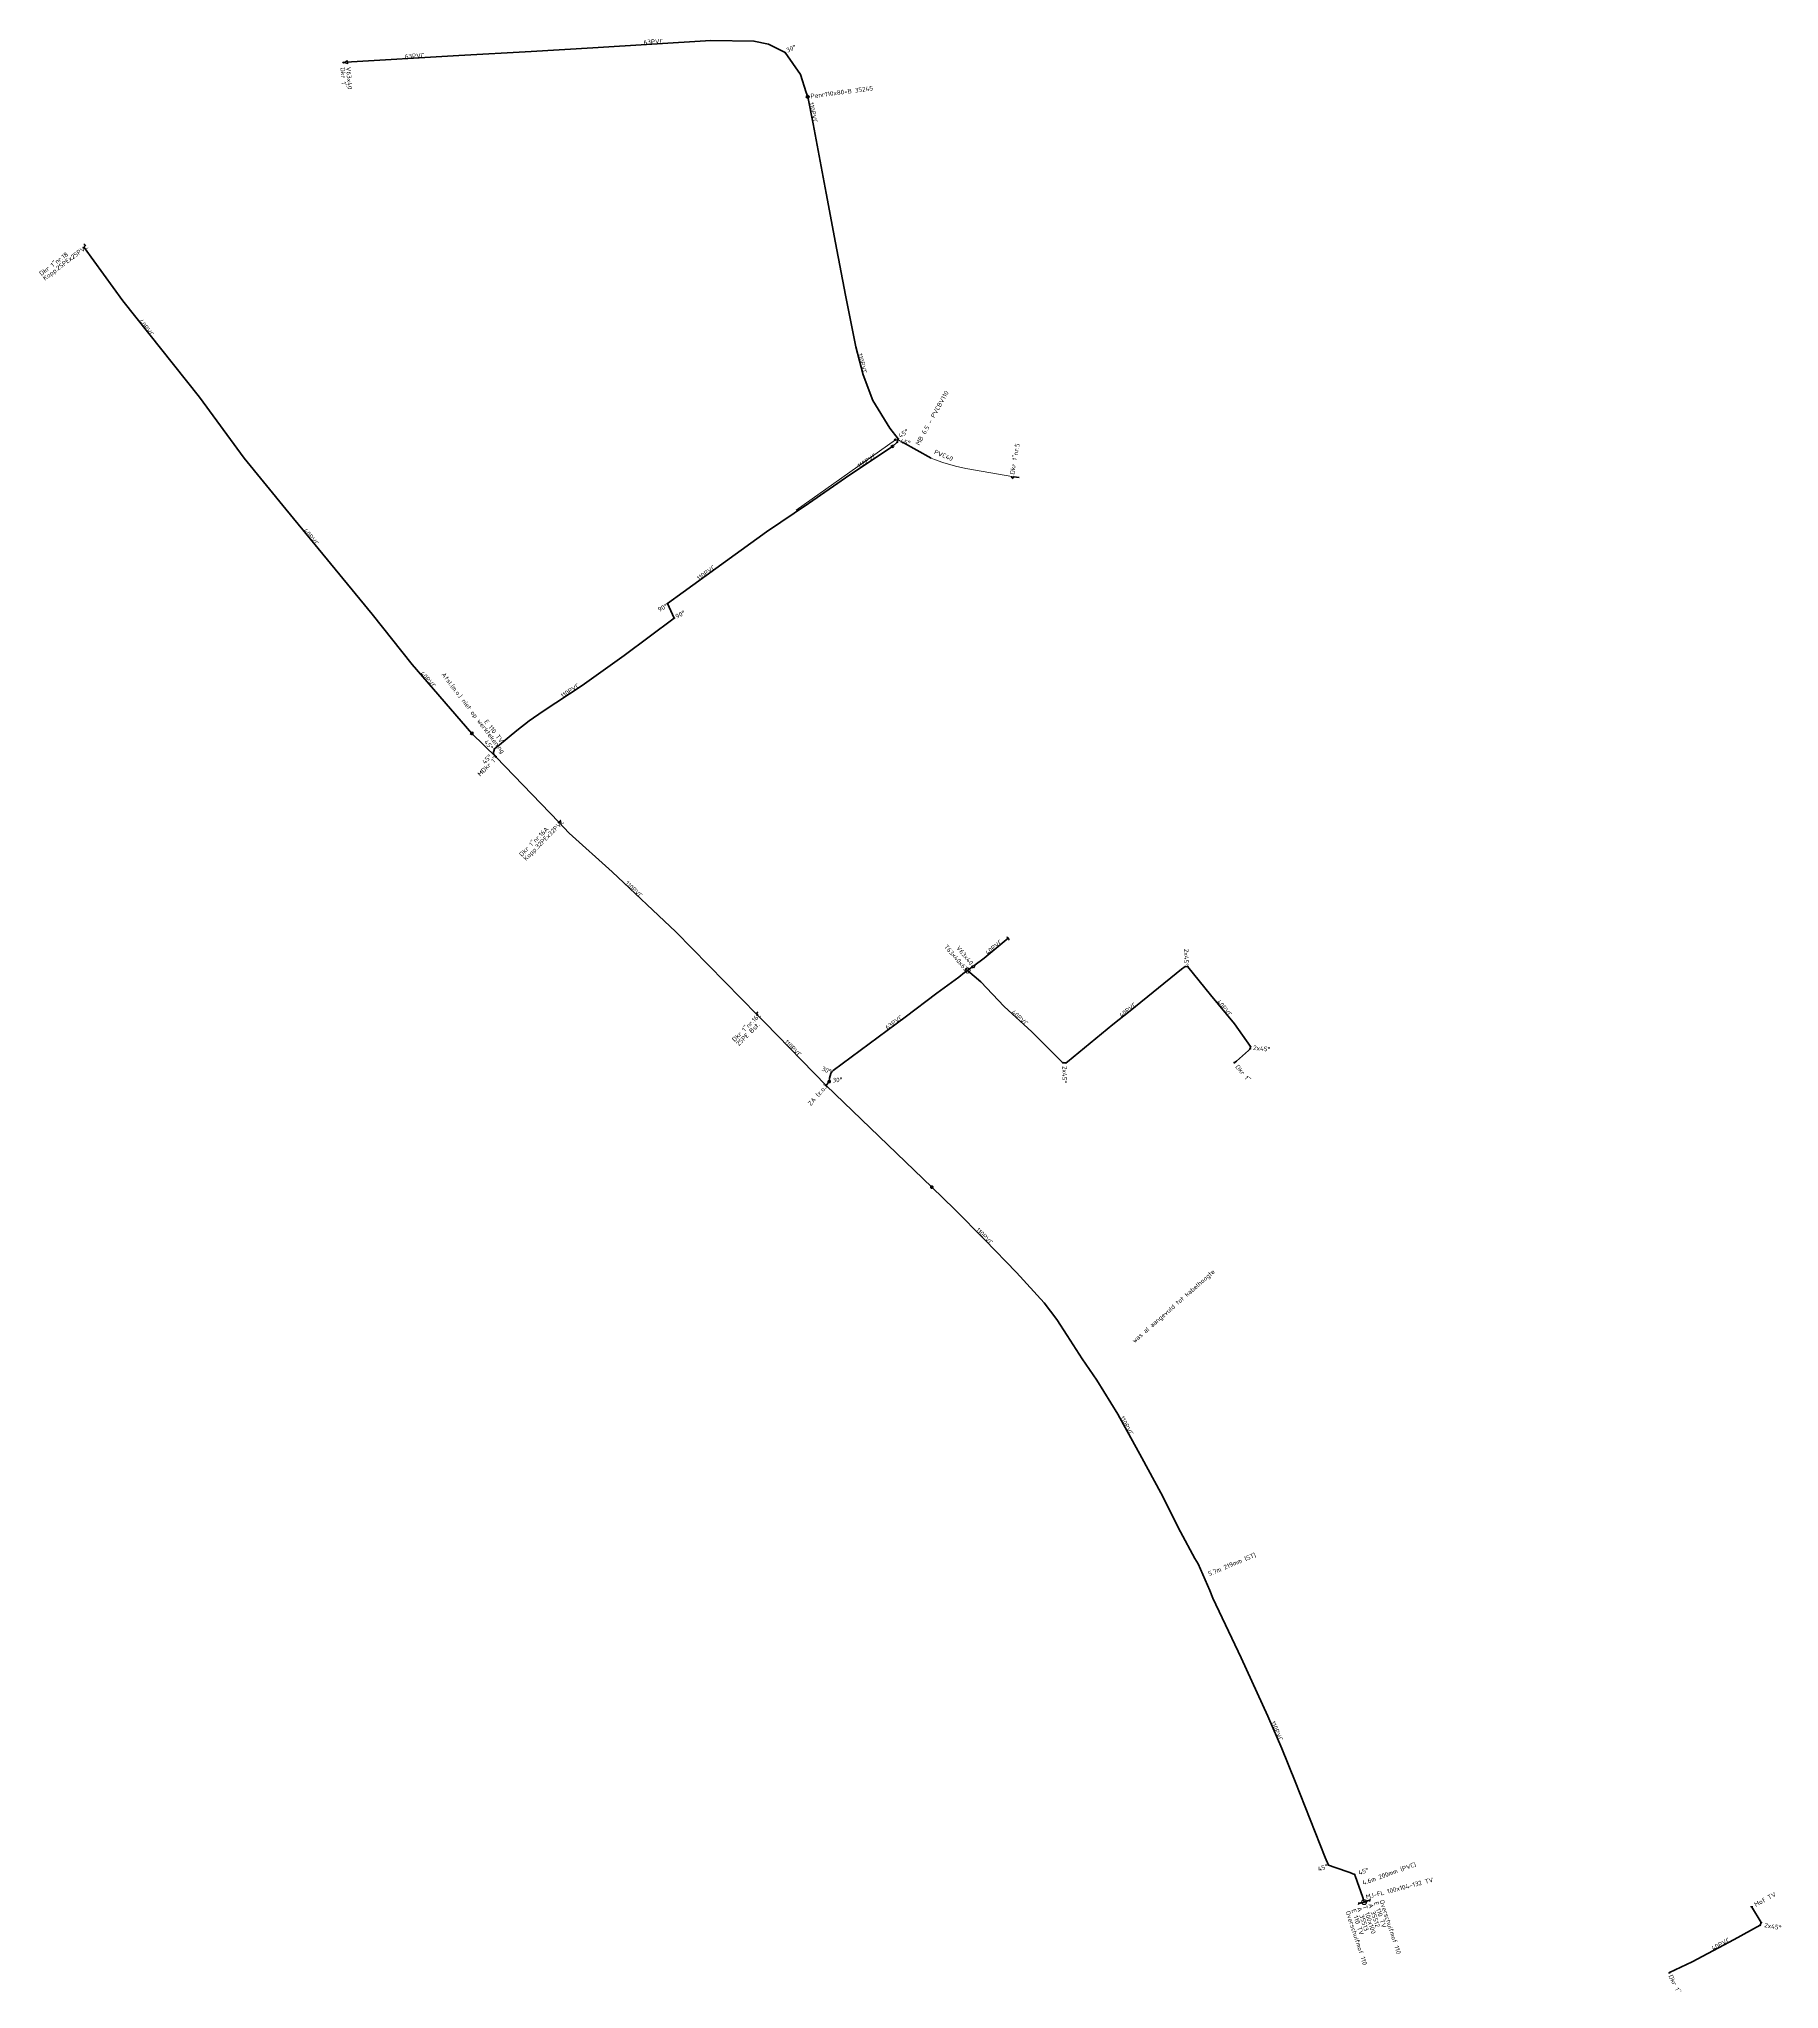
# Model space of a CAD drawing. Extents: x 164354 to 164697, y 386046 to 386431.
import ezdxf
from ezdxf.enums import TextEntityAlignment as Align

# ---------------------------------------------------------------- set-up
doc = ezdxf.new("R2010")
doc.units = 0
doc.linetypes.add('KL-WATERNIEUW-N', pattern=[7.5, 6, -1.5])
for name, color, linetype, lineweight in [('B04-OI-KL-WATER_DISTRIBUTIELEIDING_PVC_40-G', 5, 'KL-WATER-SO', 50), ('N01-OI-KL-WATER-T18', 10, 'Continuous', 18), ('N01-OI-KL-WATER_DISTRIBUTIELEIDING_PVC_40-G', 201, 'Continuous', 50), ('N01-OI-KL-WATER_HUISAANSLUITING_PE_25-G', 13, 'KL-WATERNIEUW-N', 35), ('N01-OI-KL-WATER_HULPSTUK-S-500', 161, 'Continuous', 25), ('N02-OI-KL-WATER-T18', 10, 'Continuous', 18), ('N02-OI-KL-WATER_DISTRIBUTIELEIDING_PVC_40-G', 201, 'Continuous', 50), ('N02-OI-KL-WATER_DISTRIBUTIELEIDING_PVC_63-G', 151, 'Continuous', 50), ('N02-OI-KL-WATER_DISTRIBUTIELEIDING_PVCBV_110-G', 150, 'Continuous', 50), ('N02-OI-KL-WATER_HULPSTUK-S-500', 161, 'Continuous', 25), ('N02-OI-KL-WATER_MANTELBUIS_PVCBV_200-G', 20, 'Continuous', 100), ('N02-OI-KL-WATER_MANTELBUIS_ST_200-G', 20, 'Continuous', 100), ('N03-OI-KL-OPMERKING-T18', 10, 'Continuous', 18), ('N03-OI-KL-WATER-T18', 10, 'Continuous', 18), ('N03-OI-KL-WATER_DISTRIBUTIELEIDING_PVC_40-G', 201, 'Continuous', 50), ('N03-OI-KL-WATER_DISTRIBUTIELEIDING_PVC_63-G', 151, 'Continuous', 50), ('N03-OI-KL-WATER_DISTRIBUTIELEIDING_PVCBV_110-G', 150, 'Continuous', 50), ('N03-OI-KL-WATER_HUISAANSLUITING_PE_25-G', 13, 'Continuous', 35), ('N03-OI-KL-WATER_HUISAANSLUITING_PE_32-G', 13, 'Continuous', 35), ('N03-OI-KL-WATER_HULPSTUK-S-500', 161, 'Continuous', 25), ('N04-OI-KL-OPMERKING-T18', 10, 'Continuous', 18), ('N04-OI-KL-WATER_DISTRIBUTIELEIDING_PVC_63-G', 151, 'Continuous', 50), ('N04-OI-KL-WATER_DISTRIBUTIELEIDING_PVCBV_110-G', 150, 'Continuous', 50), ('N04-OI-KL-WATER_HUISAANSLUITING_PE_25-G', 13, 'Continuous', 35), ('N04-OI-KL-WATER_HULPSTUK-S-500', 161, 'Continuous', 25), ('T04-OI-KL-WATER_DISTRIBUTIELEIDING_PVC-G', 131, 'KL-WATER-T', 18), ('T04-OI-KL-WATER_DISTRIBUTIELEIDING_PVC-T18', 10, 'Continuous', 18), ('T04-OI-KL-WATER_HULPSTUK-S', 131, 'Continuous', 25), ('T04-OI-KL-WATER_MANTELBUIS_PVCBV-G', 131, 'KL-WATER-T', 100), ('T04-OI-KL-WATER_MANTELBUIS_PVCBV-T18', 10, 'Continuous', 18)]:
    doc.layers.add(name, color=color, linetype=linetype, lineweight=lineweight)
doc.styles.add('NLCS-ISO', font='NLCS-ISO.ttf')
doc.styles.add('NLCS-ISO-M500-T18', font='NLCS-ISO.ttf', dxfattribs={"height": 0.9})
doc.linetypes.add('KL-WATER-SO', pattern='A,7,-0.5,[168,NLCS.SHX,S=0.75,R=0,X=0.75,Y=0],-2', length=9.5)
doc.linetypes.add('KL-WATER-T', pattern='A,3.5,[7,pj.shx,S=1,R=0,X=0,Y=0],3.5,-0.5,[168,NLCS.SHX,S=0.75,R=0,X=0.75,Y=0],-2', length=9.5)

# ---------------------------------------------------------------- blocks, each defined once
blk = doc.blocks.new('SKL-WTB_HULP_BOCHT-SO')
blk.add_circle((0, 0), 0.15)
blk = doc.blocks.new('SKL-WTB_HULP_DIENSTKRAAN_NEN3116-SO')
for points in [[(-0.23, 0.23), (0.23, -0.23)], [(-0.23, -0.23), (0.23, 0.23)]]:
    blk.add_lwpolyline(points)
blk = doc.blocks.new('SKL-WTB_HULP_T STUK-SO')
at = {"color": 0, "linetype": 'ByBlock', "lineweight": 18}
blk.add_circle((0, 0), 1, dxfattribs=at)
at = {"color": 0, "linetype": 'ByBlock', "lineweight": -2, "style": 'NLCS-ISO'}
blk.add_text('T', height=1, dxfattribs=at).set_placement((0, 0), align=Align.MIDDLE_CENTER)
at = {"color": 0, "linetype": 'ByBlock', "lineweight": 18, "style": 'NLCS-ISO', "flags": 1}
for tag, p in [('TYPE', (1.5, 0)), ('LABEL', (1.5, -1.5)), ('OMSCHRIJVING', (1.5, -3))]:
    blk.add_attdef(tag, p, '', height=1, dxfattribs=at)
blk = doc.blocks.new('SKL-WTB_HULP_AFSLUITER_NEN3116-SO')
at = {"const_width": 0.1}
blk.add_lwpolyline([(0, 0.6), (0, -0.6)], dxfattribs=at)
blk = doc.blocks.new('SKL-WTB_HULP_MATERIAAL_OVERGANG_NEN3116-SO')
blk.add_lwpolyline([(-0.25, -0.43), (0.25, 0.43)])
blk = doc.blocks.new('SKL-WTB_HULP_VERLOOP_NEN3116-SO')
blk.add_wipeout([(-0.59, 0), (-0.51, -0.43), (0.58, 0), (-0.51, 0.43)])
blk.add_lwpolyline([(-0.6, 0.6), (0.6, 0), (-0.6, -0.6)], close=True)
blk = doc.blocks.new('SKL-WTB_HULP_EINDKAP-SO')
for p, q in [((0, -0.62), (0, 0.62)), ((0, 0.62), (0.35, 0.62)), ((0, -0.62), (0.35, -0.62))]:
    blk.add_line(p, q)
blk = doc.blocks.new('SKL-WTB_HULP_ALGEMEEN_OVERGANG_NEN3116-SO')
blk.add_lwpolyline([(-0.25, -0.43), (0.25, 0.43)])
blk = doc.blocks.new('SKL-WTB_HULP_DEELREVISIEOVERGANG-SO')
for points in [[(-0.66, 0), (0.66, 0)], [(-0.47, 0.47), (0.47, -0.47)], [(-0.47, -0.47), (0.47, 0.47)], [(0, -0.66), (0, 0.66)]]:
    blk.add_lwpolyline(points)
blk = doc.blocks.new('SKL-WTB_HULP_BRANDKRAAN_NEN3116-SO')
h = blk.add_hatch(color=256)
h.dxf.hatch_style = 1
h.paths.add_polyline_path([(0.6, 0, 1), (-0.6, 0, 1)])
blk.add_circle((0, 0), 0.6)

msp = doc.modelspace()

# ---------------------------------------------------------------- linework, layer by layer
at = {"layer": 'B04-OI-KL-WATER_DISTRIBUTIELEIDING_PVC_40-G', "ltscale": 0.05}
msp.add_polyline3d([(164546.11, 386344.26, 15.49), (164547.21, 386344.12, 15.36)], dxfattribs=at)
at = {"layer": 'N01-OI-KL-WATER_DISTRIBUTIELEIDING_PVC_40-G', "ltscale": 0.05}
msp.add_polyline3d([(164362.65, 386389.51, 16.28), (164370.29, 386378.99, 16.26), (164385.41, 386360.01, 16.09), (164394.23, 386347.99, 16.75), (164402.43, 386337.88, 15.91), (164419.47, 386317.18, 16.08), (164427.39, 386307.23, 16.05), (164439.17, 386293.66, 16.13)], dxfattribs=at)
at = {"layer": 'N01-OI-KL-WATER_HUISAANSLUITING_PE_25-G', "ltscale": 0.05}
msp.add_polyline3d([(164362.65, 386389.51, 16.28), (164362.79, 386390.06, 16.21)], dxfattribs=at)
at = {"layer": 'N02-OI-KL-WATER_DISTRIBUTIELEIDING_PVC_40-G', "elevation": 15.57}
msp.add_lwpolyline([(164538.26, 386247.79), (164540.27, 386249.32), (164545.01, 386253.25)], dxfattribs=at)
at = {"layer": 'N02-OI-KL-WATER_DISTRIBUTIELEIDING_PVC_40-G', "ltscale": 0.05}
msp.add_polyline3d([(164589.65, 386228.69, 15.63), (164590.09, 386229.02, 15.57), (164592.47, 386231.13, 15.52), (164592.77, 386231.46, 15.57), (164592.84, 386231.87, 15.63), (164589.68, 386236.39, 15.57), (164584.94, 386242.11, 15.58), (164580.5, 386247.61, 15.59), (164579.98, 386247.7, 15.55), (164579.22, 386247.19, 15.56), (164569.11, 386238.92, 15.62), (164565.67, 386236.22, 15.59), (164556.74, 386228.9, 15.71), (164556.44, 386228.65, 15.7), (164555.8, 386228.71, 15.7), (164555.5, 386228.98, 15.67), (164549.66, 386234.79, 15.59), (164544.21, 386239.81, 15.53), (164539.6, 386244.63, 15.71), (164537.01, 386246.9, 15.61)], dxfattribs=at)
at = {"layer": 'N02-OI-KL-WATER_DISTRIBUTIELEIDING_PVC_63-G', "ltscale": 0.05}
msp.add_polyline3d([(164538.26, 386247.79, 15.57), (164537.15, 386247.03, 15.62), (164537.01, 386246.9, 15.61), (164536.42, 386246.52, 15.62), (164535.25, 386245.56, 15.69), (164530.95, 386242.43, 15.56), (164524.68, 386237.72, 15.64), (164510.46, 386227.17, 15.71), (164510.14, 386226.84, 15.77), (164510.03, 386226.57, 15.77), (164509.76, 386225.63, 15.83), (164509.7, 386225.01, 15.87)], dxfattribs=at)
at = {"layer": 'N02-OI-KL-WATER_DISTRIBUTIELEIDING_PVCBV_110-G', "ltscale": 0.05}
for points in [[(164529.94, 386204.17, 15.96), (164534.42, 386199.8, 15.99), (164540.43, 386193.77, 15.74), (164546.68, 386187.32, 15.86), (164552.13, 386181.35, 15.8), (164554.63, 386178.03, 15.82), (164556.68, 386174.9, 15.83), (164559.6, 386170.31, 15.87), (164562.51, 386166.07, 15.87), (164566.68, 386159.36, 15.76), (164571.37, 386150.74, 15.84), (164575.15, 386143.83, 15.65), (164579.04, 386136.16, 15.43), (164581.84, 386130.9, 15.2), (164582.51, 386129.84, 15.14), (164584.82, 386124.61, 15.13), (164585.4, 386123.06, 15.12), (164591.02, 386111.31, 15.16), (164596.29, 386099.8, 15.02), (164599.05, 386093.43, 14.88), (164601.66, 386086.9, 14.9), (164607.55, 386071.92, 15.13), (164608.25, 386070.41, 15.19), (164609.56, 386069.93, 15.22), (164612.45, 386068.98, 15.22), (164613.37, 386068.58, 15.25), (164613.47, 386068.29, 15.3), (164615.04, 386063.99, 15.18), (164615.2, 386063.37, 15), (164615.28, 386063.13, 14.93)], [(164615.28, 386063.13, 14.93), (164614.96, 386062.99, 15.02), (164614.6, 386062.94, 14.96), (164614.18, 386062.79, 14.91)], [(164615.28, 386063.13, 14.93), (164615.61, 386063.16, 15.03), (164615.93, 386063.33, 14.96), (164616.39, 386063.48, 14.93)]]:
    msp.add_polyline3d(points, dxfattribs=at)
at = {"layer": 'N02-OI-KL-WATER_MANTELBUIS_PVCBV_200-G', "ltscale": 0.05}
msp.add_polyline3d([(164613.47, 386068.29, 15.3), (164615.04, 386063.99, 15.18)], dxfattribs=at)
at = {"layer": 'N02-OI-KL-WATER_MANTELBUIS_ST_200-G', "ltscale": 0.05}
msp.add_polyline3d([(164582.51, 386129.84, 15.14), (164584.82, 386124.61, 15.13)], dxfattribs=at)
at = {"layer": 'N03-OI-KL-WATER_DISTRIBUTIELEIDING_PVC_40-G', "ltscale": 0.05}
for points in [[(164439.17, 386293.66, 16.13), (164443.95, 386289.01, 16.33)], [(164691.74, 386062.24, 15.01), (164693.62, 386059.1, 15.2), (164693.46, 386058.53, 15.18), (164688.27, 386055.72, 15.1), (164680.03, 386051.31, 15.17), (164675.52, 386049.19, 15.26)]]:
    msp.add_polyline3d(points, dxfattribs=at)
at = {"layer": 'N03-OI-KL-WATER_DISTRIBUTIELEIDING_PVC_63-G', "ltscale": 0.05}
for points in [[(164509.7, 386225.01, 15.87), (164509.1, 386224.22, 15.89)], [(164509.7, 386225.01, 15.87), (164509.74, 386224.67, 15.9)]]:
    msp.add_polyline3d(points, dxfattribs=at)
at = {"layer": 'N03-OI-KL-WATER_DISTRIBUTIELEIDING_PVCBV_110-G', "ltscale": 0.05}
for points in [[(164444.3, 386291.17, 17.22), (164444.61, 386291.39, 16.16), (164448.03, 386294.26, 16.08), (164450.49, 386296.14, 15.93), (164453.24, 386298.04, 15.83), (164460.94, 386303.14, 15.83), (164469.2, 386309.03, 15.88), (164479.09, 386316.4, 15.79), (164477.79, 386319.31, 15.67), (164480.9, 386321.52, 15.64), (164489.23, 386327.58, 15.55), (164497.33, 386333.45, 15.51), (164505.6, 386339.02, 15.53), (164513.8, 386344.69, 15.47), (164522.16, 386350.3, 15.36)], [(164529.94, 386204.17, 15.96), (164509.1, 386224.22, 15.89), (164497.08, 386236.54, 15.98), (164495.53, 386238.11, 15.99), (164479.43, 386254.51, 16.1), (164466.86, 386266.34, 15.95), (164458.38, 386274, 15.48), (164456.33, 386276.14, 15.6), (164443.95, 386289.01, 16.33), (164443.4, 386289.68, 16.27), (164443.61, 386290.64, 16.66), (164444.3, 386291.17, 17.22), (164444.3, 386291.17, 17.22), (164444.3, 386291.17, 17.22)]]:
    msp.add_polyline3d(points, dxfattribs=at)
at = {"layer": 'N03-OI-KL-WATER_HUISAANSLUITING_PE_25-G', "ltscale": 0.05}
msp.add_polyline3d([(164495.53, 386238.11, 15.99), (164495.35, 386238.46, 15.99), (164495.6, 386238.76, 15.99)], dxfattribs=at)
at = {"layer": 'N03-OI-KL-WATER_HUISAANSLUITING_PE_32-G', "ltscale": 0.05}
msp.add_polyline3d([(164456.33, 386276.14, 15.6), (164456.34, 386276.14, 15.3), (164456.65, 386276.33, 15)], dxfattribs=at)
at = {"layer": 'N03-OI-KL-WATER_HULPSTUK-S-500'}
for p, q in [((164438.94, 386293.46, 16.13), (164438.82, 386293.59, 16.13)), ((164439.41, 386293.87, 16.13), (164438.94, 386293.46, 16.13)), ((164439.41, 386293.87, 16.13), (164439.3, 386294, 16.13))]:
    msp.add_line(p, q, dxfattribs=at)
at = {"layer": 'N04-OI-KL-WATER_DISTRIBUTIELEIDING_PVC_63-G', "ltscale": 0.05}
msp.add_polyline3d([(164505.47, 386419.25, 15.96), (164505.18, 386420.09, 15.86), (164504.01, 386423.65, 15.86), (164501.01, 386427.97, 15.33), (164501.01, 386427.97, 15.33), (164497.74, 386429.61, 15.33), (164497.74, 386429.61, 15.33), (164494.85, 386430.26, 15.35), (164486.31, 386430.37, 15.33), (164463.06, 386428.94, 15.22), (164450.85, 386428.18, 15.24), (164436.62, 386427.38, 15.32), (164414.3, 386426.07, 15.35), (164413.82, 386426.03, 15.31)], dxfattribs=at)
at = {"layer": 'N04-OI-KL-WATER_DISTRIBUTIELEIDING_PVCBV_110-G', "ltscale": 0.05}
msp.add_polyline3d([(164522.16, 386350.3, 15.36), (164523.11, 386351.09, 15.43), (164523.3, 386351.8, 15.5), (164521.69, 386353.91, 15.42), (164518.33, 386359.33, 15.34), (164516.37, 386364.39, 15.41), (164514.93, 386369.95, 15.28), (164512.91, 386380.11, 15.34), (164510.92, 386390.45, 15.32), (164509.1, 386400.25, 15.19), (164506.54, 386413.91, 15.09), (164505.47, 386419.25, 15.96)], dxfattribs=at)
at = {"layer": 'N04-OI-KL-WATER_HUISAANSLUITING_PE_25-G', "ltscale": 0.05}
msp.add_polyline3d([(164546.11, 386344.26, 15.49), (164545.82, 386344.07, 15.47)], dxfattribs=at)
at = {"layer": 'T04-OI-KL-WATER_DISTRIBUTIELEIDING_PVC-G', "flags": 128}
msp.add_lwpolyline([(164503.17, 386337.68), (164522.76, 386351.61), (164523.23, 386351.56), (164523.45, 386351.5), (164523.59, 386351.44), (164523.64, 386351.41), (164523.77, 386351.33), (164524.14, 386351.12), (164529.83, 386347.95), (164530.49, 386347.68), (164532.1, 386347.1), (164534.65, 386346.37), (164536.66, 386345.92), (164546.12, 386344.3)], dxfattribs=at)
at = {"layer": 'T04-OI-KL-WATER_MANTELBUIS_PVCBV-G', "flags": 128}
msp.add_lwpolyline([(164529.83, 386347.95), (164524.14, 386351.12)], dxfattribs=at)

# ---------------------------------------------------------------- block references
at = {"layer": 'N01-OI-KL-WATER_HULPSTUK-S-500', "ltscale": 0.05, "xscale": 0.5, "yscale": 0.5, "zscale": 0.5}
for name, p, rotation in [('SKL-WTB_HULP_DIENSTKRAAN_NEN3116-SO', (164362.65, 386389.51, 16.28), 305.9669197735357), ('SKL-WTB_HULP_ALGEMEEN_OVERGANG_NEN3116-SO', (164362.79, 386390.06, 16.21), 254.0994679257031)]:
    msp.add_blockref(name, p, dxfattribs=dict(at, rotation=rotation))
at = {"layer": 'N02-OI-KL-WATER_HULPSTUK-S-500', "ltscale": 0.05, "xscale": 0.5, "yscale": 0.5, "zscale": 0.5}
for name, p, rotation in [('SKL-WTB_HULP_EINDKAP-SO', (164545.01, 386253.25, 15.49), 219.660083518696), ('SKL-WTB_HULP_BOCHT-SO', (164579.98, 386247.7, 15.55), 350.8054882600593), ('SKL-WTB_HULP_BOCHT-SO', (164580.5, 386247.61, 15.59), 3.340920718318939), ('SKL-WTB_HULP_BOCHT-SO', (164592.77, 386231.46, 15.57), 227.5318726087456), ('SKL-WTB_HULP_BOCHT-SO', (164592.84, 386231.87, 15.63), 260.0270681425907), ('SKL-WTB_HULP_BOCHT-SO', (164510.14, 386226.84), 249.2258608005639), ('SKL-WTB_HULP_BOCHT-SO', (164555.8, 386228.71, 15.7), 354.6032673837773), ('SKL-WTB_HULP_BOCHT-SO', (164556.44, 386228.65, 15.7), 357.8831301419991), ('SKL-WTB_HULP_DIENSTKRAAN_NEN3116-SO', (164589.65, 386228.69, 15.63), 212.8310284885891), ('SKL-WTB_HULP_BOCHT-SO', (164509.7, 386225.01, 15.87), 277.4914778060326), ('SKL-WTB_HULP_BOCHT-SO', (164608.25, 386070.41, 15.19), 298.1228665459757), ('SKL-WTB_HULP_BOCHT-SO', (164613.37, 386068.58, 15.25), 288.553819553727), ('SKL-WTB_HULP_MATERIAAL_OVERGANG_NEN3116-SO', (164614.18, 386062.79, 14.91), 195.6222537056337), ('SKL-WTB_HULP_T STUK-SO', (164615.28, 386063.13, 14.93), 196.9891821876525), ('SKL-WTB_HULP_AFSLUITER_NEN3116-SO', (164614.96, 386062.99, 15.02), 196.8837059258071), ('SKL-WTB_HULP_MATERIAAL_OVERGANG_NEN3116-SO', (164615.2, 386063.37, 15), 288.0700124826454), ('SKL-WTB_HULP_AFSLUITER_NEN3116-SO', (164615.61, 386063.16, 15.03), 17.90561031370217), ('SKL-WTB_HULP_MATERIAAL_OVERGANG_NEN3116-SO', (164616.39, 386063.48, 14.93), 198.4349488142029)]:
    msp.add_blockref(name, p, dxfattribs=dict(at, rotation=rotation))
at = {"layer": 'N03-OI-KL-WATER_HULPSTUK-S-500', "ltscale": 0.05, "xscale": 0.5, "yscale": 0.5, "zscale": 0.5}
for name, p, rotation in [('SKL-WTB_HULP_BOCHT-SO', (164477.79, 386319.31, 15.67), 3.134538483501241), ('SKL-WTB_HULP_BOCHT-SO', (164479.09, 386316.4, 15.79), 334.3461439620744), ('SKL-WTB_HULP_DEELREVISIEOVERGANG-SO', (164439.17, 386293.66, 16.13), 315.7760580850746), ('SKL-WTB_HULP_AFSLUITER_NEN3116-SO', (164444.3, 386291.17, 17.22), 217.3314186883929), ('SKL-WTB_HULP_BOCHT-SO', (164443.61, 386290.64, 16.66), 257.8163434114167), ('SKL-WTB_HULP_DIENSTKRAAN_NEN3116-SO', (164443.95, 386289.01, 16.33), 313.8767736325938), ('SKL-WTB_HULP_DIENSTKRAAN_NEN3116-SO', (164456.33, 386276.14, 15.6), 313.8767736007018), ('SKL-WTB_HULP_ALGEMEEN_OVERGANG_NEN3116-SO', (164456.65, 386276.33, 15), 223.1809593910023), ('SKL-WTB_HULP_DIENSTKRAAN_NEN3116-SO', (164495.53, 386238.11, 15.99), 314.4754871691991), ('SKL-WTB_HULP_AFSLUITER_NEN3116-SO', (164509.1, 386224.22, 15.89), 45.63563602861177), ('SKL-WTB_HULP_DEELREVISIEOVERGANG-SO', (164509.7, 386225.01, 15.87), 277.4914778054336), ('SKL-WTB_HULP_DEELREVISIEOVERGANG-SO', (164529.94, 386204.17, 15.96), 136.1122092760073), ('SKL-WTB_HULP_ALGEMEEN_OVERGANG_NEN3116-SO', (164691.74, 386062.24, 15.01), 300.9208303148241), ('SKL-WTB_HULP_BOCHT-SO', (164693.46, 386058.53, 15.18), 336.3758953033607), ('SKL-WTB_HULP_BOCHT-SO', (164693.62, 386059.1, 15.2), 6.830354858859058), ('SKL-WTB_HULP_DIENSTKRAAN_NEN3116-SO', (164675.52, 386049.19, 15.26), 25.12395187484474)]:
    msp.add_blockref(name, p, dxfattribs=dict(at, rotation=rotation))
at = {"layer": 'N04-OI-KL-WATER_HULPSTUK-S-500', "ltscale": 0.05, "xscale": 0.5, "yscale": 0.5, "zscale": 0.5}
for name, p, rotation in [('SKL-WTB_HULP_BOCHT-SO', (164501.01, 386427.97, 15.33), 248.1461068030951), ('SKL-WTB_HULP_BRANDKRAAN_NEN3116-SO', (164505.47, 386419.25, 15.96), 281.3099324723477), ('SKL-WTB_HULP_DEELREVISIEOVERGANG-SO', (164522.16, 386350.3, 15.36), 213.8620742792357), ('SKL-WTB_HULP_BOCHT-SO', (164523.11, 386351.09, 15.43), 219.4198466574167), ('SKL-WTB_HULP_BOCHT-SO', (164523.3, 386351.8, 15.5), 254.9343776247121), ('SKL-WTB_HULP_MATERIAAL_OVERGANG_NEN3116-SO', (164545.8, 386344.07, 15.47), 80.58388014999174), ('SKL-WTB_HULP_DIENSTKRAAN_NEN3116-SO', (164546.11, 386344.26, 15.49), 350.2845558071929), ('SKL-WTB_HULP_BOCHT-SO', (164443.4, 386289.68, 16.27), 309.3732542835021)]:
    msp.add_blockref(name, p, dxfattribs=dict(at, rotation=rotation))
at = {"layer": 'T04-OI-KL-WATER_HULPSTUK-S', "rotation": 45}
msp.add_blockref('SKL-WTB_HULP_BOCHT-SO', (164522.76, 386351.61), dxfattribs=at)

# ---------------------------------------------------------------- texts
at = {"layer": 'N01-OI-KL-WATER-T18', "ltscale": 0.05, "style": 'NLCS-ISO-M500-T18'}
for s, rotation, p in [('Dkr 1"nr.18', 37.2878, (164354.21, 386383.89)), ('Kopp.25PEx25PVC', 37.2878, (164354.92, 386382.95)), ('40PVC', 307.6614, (164373.4, 386374.96, 16.22)), ('40PVC', 309.2215, (164405.88, 386333.65, 15.95)), ('40PVC', 310.9703, (164428.93, 386305.45, 16.06))]:
    msp.add_text(s, height=0.9, rotation=rotation, dxfattribs=at).set_placement(p)
at = {"layer": 'N02-OI-KL-WATER-T18', "ltscale": 0.05, "style": 'NLCS-ISO-M500-T18'}
for s, rotation, p in [('40PVC', 39.6601, (164540.97, 386249.9, 15.57)), ('2x45%%D', 269.06, (164579.75, 386251.18)), ('63PVC', 36.5532, (164521.2, 386235.14, 15.66)), ('40PVC', 317.3803, (164545.59, 386238.55, 15.54)), ('40PVC', 37.9984, (164567.39, 386237.57, 15.61)), ('40PVC', 309.6238, (164586.13, 386240.67, 15.58)), ('2x45%%D', 353.4777, (164593.32, 386231.25)), ('30%%D', 337.6944, (164508.12, 386227.18)), ('2x45%%D', 269.06, (164555.74, 386228.07)), ('Dkr 1"', 309.3158, (164589.78, 386227.85)), ('30%%D', 3.2127, (164510.39, 386224.8)), ('110PVC', 314.9097, (164538.58, 386195.63, 15.82)), ('was al aangevuld tot kabelhoogte', 41.232, (164569.95, 386173.35, 15.43)), ('110PVC', 298.5172, (164567.04, 386158.7, 15.77)), ('5.7m 219mm (ST)', 22.3939, (164584.71, 386127.42)), ('110PVC', 293.4292, (164596.82, 386098.58, 14.99)), ('45%%D', 18.585, (164606.3, 386069.16)), ('45%%D', 18.585, (164614.34, 386068.44)), ('4.6m 200mm (PVC)', 19.869, (164615.14, 386066.43)), ('MJ-FL 100x104-132 TV', 14.5619, (164615.73, 386063.67)), ('Overschuifmof 110', 287.9056, (164611.61, 386061.23, 15.03)), ('E 110 TV', 287.9056, (164612.73, 386061.59, 15.03)), ('A 35513', 287.9056, (164613.84, 386061.95, 15.03)), ('T 100x100', 287.9056, (164614.95, 386062.31, 15.03)), ('A 35512', 287.9056, (164616.07, 386062.67, 15.03)), ('E 110 TV', 287.9056, (164617.18, 386063.03, 15.03)), ('Overschuifmof 110', 287.9056, (164618.29, 386063.39, 15.03))]:
    msp.add_text(s, height=0.9, rotation=rotation, dxfattribs=at).set_placement(p)
at = {"layer": 'N03-OI-KL-OPMERKING-T18', "ltscale": 0.05, "style": 'NLCS-ISO-M500-T18'}
for s, rotation, p in [('110PVC', 33.8621, (164515.66, 386345.94, 15.45)), ('110PVC', 36.0163, (164483.99, 386323.77, 15.6)), ('90%%D', 27.4437, (164476.16, 386317.62)), ('90%%D', 27.4437, (164479.62, 386316.27)), ('110PVC', 33.5523, (164457.09, 386300.59, 15.83)), ('E 110 TV', 307.3314, (164441.55, 386295.97, 17.22))]:
    msp.add_text(s, height=0.9, rotation=rotation, dxfattribs=at).set_placement(p)
at = {"layer": 'N03-OI-KL-WATER-T18', "ltscale": 0.05, "style": 'NLCS-ISO-M500-T18'}
for s, rotation, p in [('Afsl.(m.o.) niet op werktekening', 307.3314, (164433.11, 386305.26, 17.22)), ('45%%D', 307.3314, (164441.54, 386291.96, 17.22)), ('MDkr 1"', 44.3168, (164440.81, 386285.13)), ('45%%D', 44.3168, (164441.72, 386287.56)), ('Dkr 1"nr.16A', 45.3715, (164449.04, 386269.28)), ('Kopp.32PEx32PVC', 45.3715, (164449.88, 386268.46)), ('110PVC', 316.7323, (164469.37, 386263.98, 15.98)), ('Dkr 1"nr.16C', 44.6008, (164491.03, 386232.76)), ('25PE Bst.', 44.6008, (164491.86, 386231.93)), ('110PVC', 314.3079, (164500.79, 386232.73, 15.95)), ('ZA (z.o.)', 49.061, (164506.07, 386220.11)), ('Mof TV', 28.5468, (164692.56, 386062.14)), ('2x45%%D', 349.8687, (164694.18, 386058.18)), ('40PVC', 28.185, (164684.15, 386053.52, 15.13)), ('Dkr 1"', 295.7634, (164675.3, 386048.52))]:
    msp.add_text(s, height=0.9, rotation=rotation, dxfattribs=at).set_placement(p)
at = {"layer": 'N04-OI-KL-OPMERKING-T18', "ltscale": 0.05, "style": 'NLCS-ISO-M500-T18'}
for s, rotation, p in [('63PVC', 3.5271, (164473.1, 386429.56, 15.27)), ('63PVC', 3.3802, (164425.97, 386426.76, 15.34)), ('30%%D', 24.2376, (164501.48, 386427.97)), ('110PVC', 281.3099, (164505.71, 386418.08, 15.77)), ('Penr110x80+B 35245', 7.4234, (164506.07, 386418.93)), ('110PVC', 284.5613, (164515.3, 386368.52, 15.31)), ('45%%D', 31.9227, (164523.71, 386351.92)), ('45%%D', 347.1579, (164523.64, 386350.92)), ('Dkr 1"nr.5', 79.999, (164546.21, 386344.67))]:
    msp.add_text(s, height=0.9, rotation=rotation, dxfattribs=at).set_placement(p)
at = {"layer": 'T04-OI-KL-WATER_DISTRIBUTIELEIDING_PVC-T18', "style": 'NLCS-ISO-M500-T18'}
msp.add_text('PVC40', height=0.9, rotation=337.282, dxfattribs=at).set_placement((164530.31, 386348.85))
at = {"layer": 'T04-OI-KL-WATER_MANTELBUIS_PVCBV-T18', "style": 'NLCS-ISO-M500-T18'}
msp.add_text('MB 6.5 - PVCBV110', height=0.9, rotation=60.9309, dxfattribs=at).set_placement((164527.47, 386350.41))

# ---------------------------------------------------------------- next in the draw order: block references
at = {"layer": 'N02-OI-KL-WATER_HULPSTUK-S-500', "ltscale": 0.05, "xscale": 0.5, "yscale": 0.5, "zscale": 0.5, "rotation": 37.22597261286232}
msp.add_blockref('SKL-WTB_HULP_VERLOOP_NEN3116-SO', (164538.26, 386247.79, 15.57), dxfattribs=at)
at = {"layer": 'N04-OI-KL-WATER_HULPSTUK-S-500', "ltscale": 0.05, "xscale": 0.5, "yscale": 0.5, "zscale": 0.5, "rotation": 183.8061686942372}
msp.add_blockref('SKL-WTB_HULP_VERLOOP_NEN3116-SO', (164414.3, 386426.07, 15.35), dxfattribs=at)

# ---------------------------------------------------------------- next in the draw order: block references
at = {"layer": 'N02-OI-KL-WATER_HULPSTUK-S-500', "ltscale": 0.05, "xscale": 0.5, "yscale": 0.5, "zscale": 0.5, "rotation": 43.55692852259675}
msp.add_blockref('SKL-WTB_HULP_T STUK-SO', (164537.01, 386246.9, 15.61), dxfattribs=at)
at = {"layer": 'N04-OI-KL-WATER_HULPSTUK-S-500', "ltscale": 0.05, "xscale": 0.5, "yscale": 0.5, "zscale": 0.5, "rotation": 3.80616871012501}
msp.add_blockref('SKL-WTB_HULP_DIENSTKRAAN_NEN3116-SO', (164413.82, 386426.03, 15.31), dxfattribs=at)

# ---------------------------------------------------------------- next in the draw order: texts
at = {"layer": 'N02-OI-KL-WATER-T18', "ltscale": 0.05, "style": 'NLCS-ISO-M500-T18'}
for s, rotation, p in [('T63x40x63', 310.8249, (164532.3, 386251.53)), ('V63x40', 309.2173, (164534.71, 386251.32))]:
    msp.add_text(s, height=0.9, rotation=rotation, dxfattribs=at).set_placement(p)
at = {"layer": 'N04-OI-KL-OPMERKING-T18', "ltscale": 0.05, "style": 'NLCS-ISO-M500-T18'}
for s, p in [('Dkr 1"', (164413.24, 386425.03, 15.35)), ('V63x40', (164414.37, 386425.12, 15.35))]:
    msp.add_text(s, height=0.9, rotation=273.8062, dxfattribs=at).set_placement(p)

doc.saveas('drawing.dxf')
